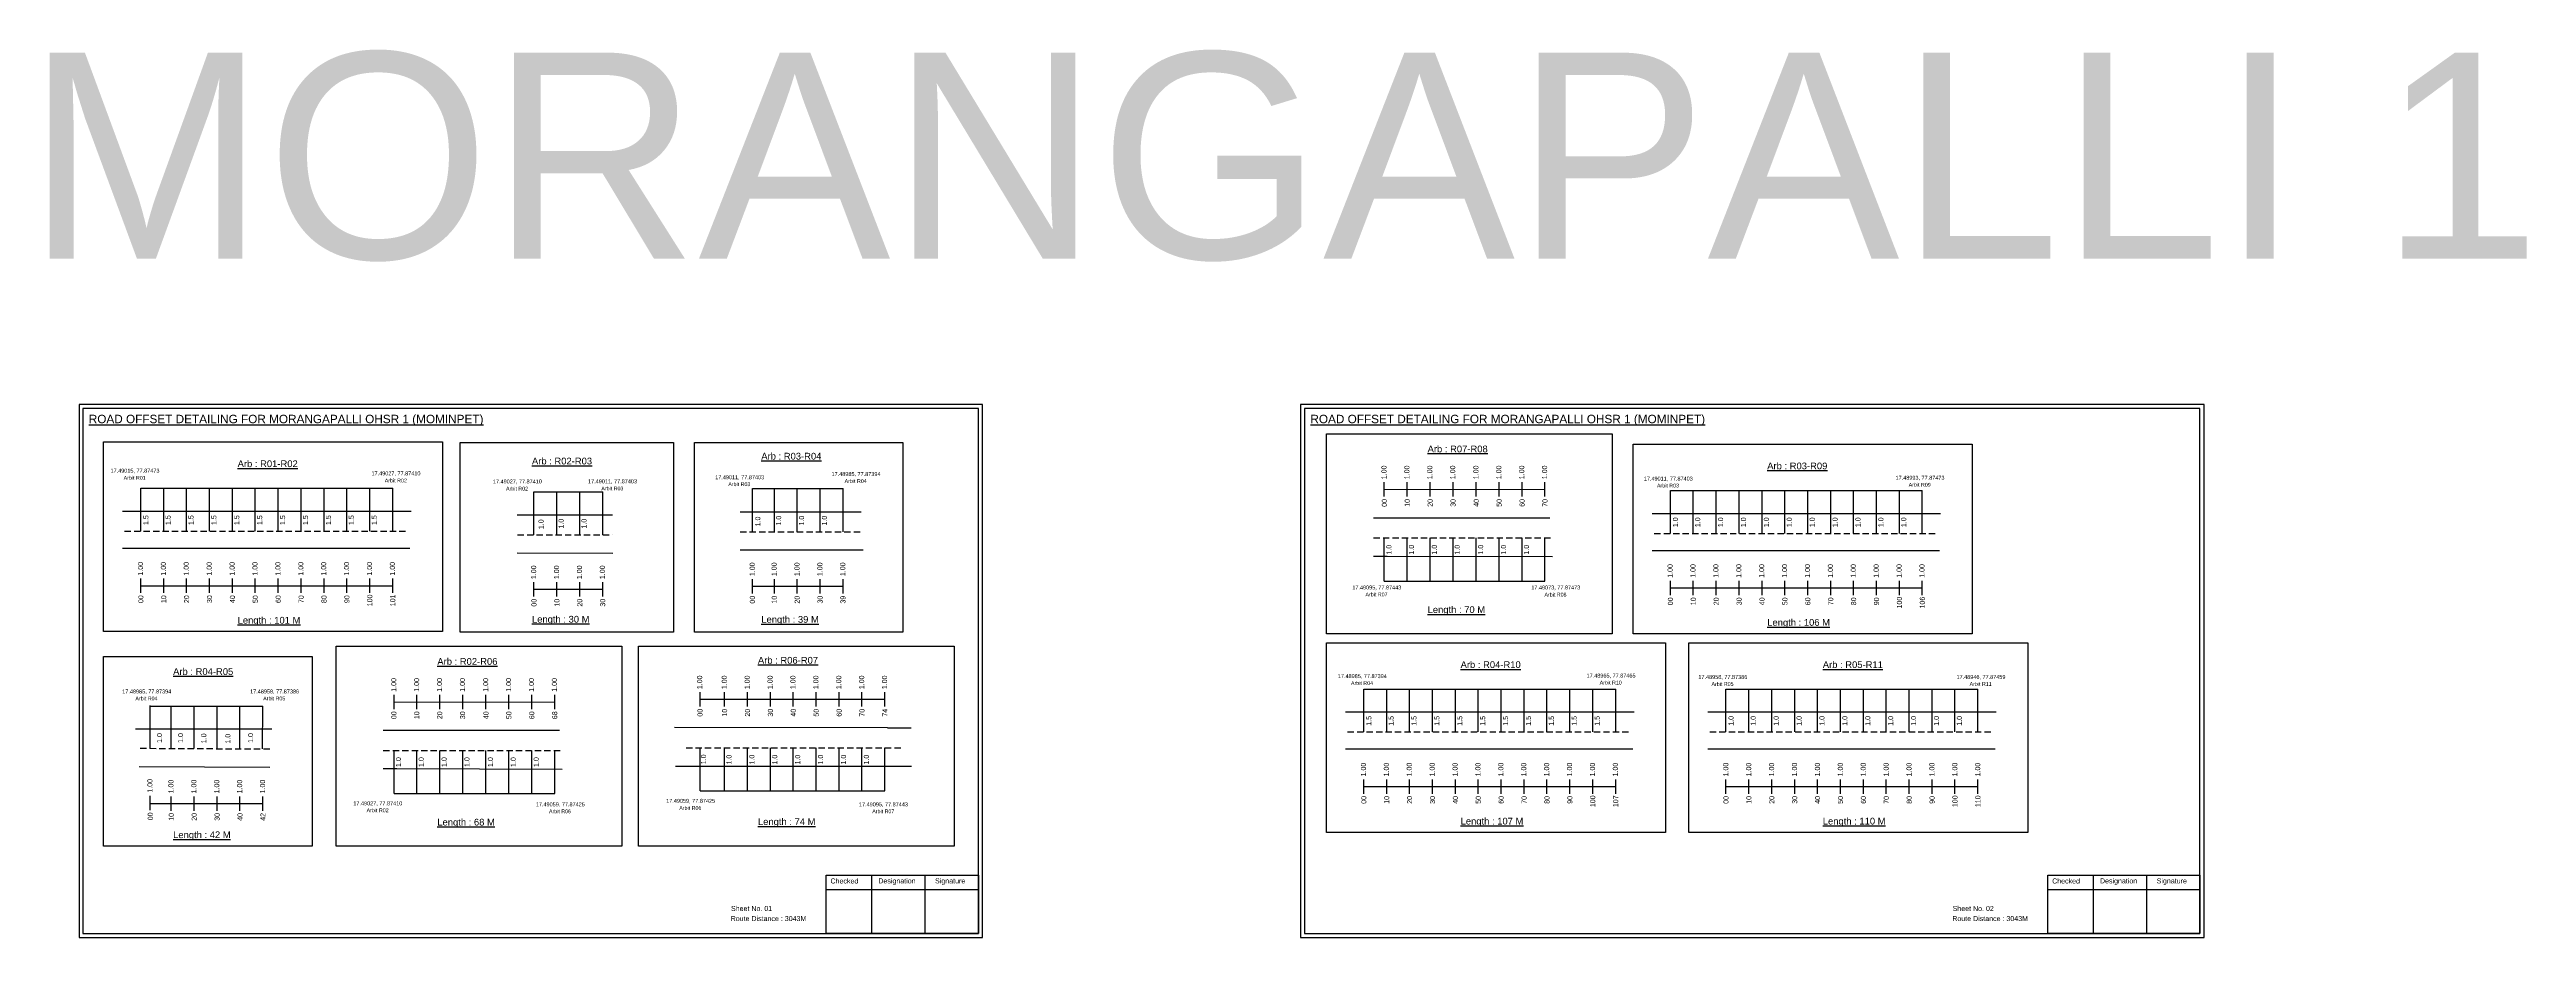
# Model space of a CAD drawing. Header units: inches. Extents: x 2380 to 8136, y 269 to 3641.
# Drawn here: x 2807 to 4278, y 1175 to 1703 of the extents above; entities that cross this region are included whole.
import ezdxf

# ---------------------------------------------------------------- set-up
doc = ezdxf.new("R2010")
doc.units = ezdxf.units.IN
doc.header["$MEASUREMENT"] = 0
doc.linetypes.add('DASHED2', pattern=[0.375, 0.25, -0.125])
doc.layers.add('PDF_Geometry', color=7, linetype='Continuous')
doc.layers.add('PDF_Text', color=5, linetype='Continuous')
doc.styles.add('PDF Arial', font='arial.ttf')
doc.styles.get("Standard").update_dxf_attribs({"font": 'arial.ttf'})

msp = doc.modelspace()

# ---------------------------------------------------------------- linework, layer by layer
at = {"color": 5}
for p, q in [((2861.3, 1442.3), (3010.9, 1442.3)), ((3224.5, 1442), (3278.4, 1442)), ((3094.8, 1440.1), (3135.6, 1440.1)), ((3769.7, 1441), (3919.3, 1441)), ((3599.8, 1387.1), (3695.2, 1387.1)), ((2866.9, 1312.8), (2933.8, 1312.8)), ((3587.6, 1322.9), (3737.2, 1322.9)), ((3802.7, 1322.9), (3952.3, 1322.9)), ((3011.7, 1260.8), (3107.1, 1260.8)), ((3193.4, 1262.4), (3303.2, 1262.4))]:
    msp.add_line(p, q, dxfattribs=at)
for p, q in [((2861.3, 1416.7), (2861.3, 1442.3)), ((2874.9, 1416.7), (2874.9, 1442.3)), ((2888.5, 1416.7), (2888.5, 1442.3)), ((2902.1, 1416.7), (2902.1, 1442.3)), ((2915.7, 1416.7), (2915.7, 1442.3)), ((2929.3, 1416.7), (2929.3, 1442.3)), ((2942.9, 1416.7), (2942.9, 1442.3)), ((2956.5, 1416.7), (2956.5, 1442.3)), ((2970.1, 1416.7), (2970.1, 1442.3)), ((2983.7, 1416.7), (2983.7, 1442.3)), ((2997.3, 1416.7), (2997.3, 1442.3)), ((3010.9, 1416.7), (3010.9, 1442.3)), ((3224.5, 1416.4), (3224.5, 1442)), ((3237.6, 1416.4), (3237.6, 1442)), ((3251.2, 1416.4), (3251.2, 1442)), ((3264.8, 1416.4), (3264.8, 1442)), ((3278.4, 1416.4), (3278.4, 1442)), ((2850.4, 1428.6), (3021.8, 1428.6)), ((3094.8, 1414.6), (3094.8, 1440.1)), ((3108.4, 1414.6), (3108.4, 1440.1)), ((3122, 1414.6), (3122, 1440.1)), ((3135.6, 1414.6), (3135.6, 1440.1)), ((3217.2, 1428.3), (3289.2, 1428.3)), ((3758.8, 1427.3), (3930.2, 1427.3)), ((3769.7, 1415.4), (3769.7, 1441)), ((3783.3, 1415.4), (3783.3, 1441)), ((3796.9, 1415.4), (3796.9, 1441)), ((3810.5, 1415.4), (3810.5, 1441)), ((3824.1, 1415.4), (3824.1, 1441)), ((3837.7, 1415.4), (3837.7, 1441)), ((3851.3, 1415.4), (3851.3, 1441)), ((3864.9, 1415.4), (3864.9, 1441)), ((3878.5, 1415.4), (3878.5, 1441)), ((3892.1, 1415.4), (3892.1, 1441)), ((3905.7, 1415.4), (3905.7, 1441)), ((3919.3, 1415.4), (3919.3, 1441)), ((3084.9, 1426.5), (3141.4, 1426.5)), ((3698.1, 1424.5), (3593.4, 1424.5)), ((3599.8, 1387.1), (3599.8, 1412.7)), ((3613.4, 1387.1), (3613.4, 1412.7)), ((3627, 1387.1), (3627, 1412.7)), ((3640.6, 1387.1), (3640.6, 1412.7)), ((3654.4, 1387.1), (3654.4, 1412.7)), ((3668, 1387.1), (3668, 1412.7)), ((3681.6, 1387.1), (3681.6, 1412.7)), ((3695.2, 1387.1), (3695.2, 1412.7)), ((3021.1, 1406.4), (2850.4, 1406.4)), ((3084.9, 1403.8), (3141.6, 1403.7)), ((3217.2, 1405.6), (3290.2, 1405.6)), ((3593.4, 1401.9), (3601.4, 1401.9)), ((3601.4, 1401.9), (3699.7, 1401.6)), ((3929.5, 1405.1), (3758.8, 1405.1)), ((2866.9, 1287.6), (2866.9, 1313.1)), ((2879.4, 1287.5), (2879.4, 1312.8)), ((2893, 1287.5), (2893, 1312.8)), ((2906.6, 1287.5), (2906.6, 1312.8)), ((2920.2, 1287.3), (2920.2, 1312.8)), ((2933.6, 1287.3), (2933.8, 1312.8)), ((3576.7, 1309.3), (3748.1, 1309.3)), ((3587.6, 1297.4), (3587.6, 1322.9)), ((3601.2, 1297.4), (3601.2, 1322.9)), ((3614.8, 1297.4), (3614.8, 1322.9)), ((3628.4, 1297.4), (3628.4, 1322.9)), ((3642, 1297.4), (3642, 1322.9)), ((3655.6, 1297.4), (3655.6, 1322.9)), ((3669.2, 1297.4), (3669.2, 1322.9)), ((3682.8, 1297.4), (3682.8, 1322.9)), ((3696.4, 1297.4), (3696.4, 1322.9)), ((3710, 1297.4), (3710, 1322.9)), ((3723.6, 1297.4), (3723.6, 1322.9)), ((3737.2, 1297.4), (3737.2, 1322.9)), ((3791.9, 1309.3), (3963.2, 1309.3)), ((3802.7, 1297.4), (3802.7, 1322.9)), ((3816.3, 1297.4), (3816.3, 1322.9)), ((3829.9, 1297.4), (3829.9, 1322.9)), ((3843.5, 1297.4), (3843.5, 1322.9)), ((3857.1, 1297.4), (3857.1, 1322.9)), ((3870.7, 1297.4), (3870.7, 1322.9)), ((3884.3, 1297.4), (3884.3, 1322.9)), ((3897.9, 1297.4), (3897.9, 1322.9)), ((3911.5, 1297.4), (3911.5, 1322.9)), ((3925.1, 1297.4), (3925.1, 1322.9)), ((3938.7, 1297.4), (3938.7, 1322.9)), ((3952.3, 1297.4), (3952.3, 1322.9)), ((2939.1, 1299.1), (2858.1, 1299.1)), ((3110, 1298.3), (3005.3, 1298.3)), ((3304.8, 1299.8), (3178.2, 1300)), ((3304.8, 1299.8), (3318.8, 1299.8)), ((3011.7, 1260.8), (3011.7, 1286.4)), ((3025.3, 1260.8), (3025.3, 1286.4)), ((3038.9, 1260.8), (3038.9, 1286.4)), ((3052.5, 1260.8), (3052.5, 1286.4)), ((3066.3, 1260.8), (3066.3, 1286.4)), ((3079.9, 1260.8), (3079.9, 1286.4)), ((3093.5, 1260.8), (3093.5, 1286.4)), ((3107.1, 1260.8), (3107.1, 1286.4)), ((3193.4, 1262.4), (3193.4, 1287.9)), ((3208, 1262.4), (3208, 1287.9)), ((3221.6, 1262.4), (3221.6, 1287.9)), ((3235.2, 1262.4), (3235.2, 1287.9)), ((3248.8, 1262.4), (3248.8, 1287.9)), ((3262.4, 1262.4), (3262.4, 1287.9)), ((3276, 1262.4), (3276, 1287.9)), ((3289.6, 1262.4), (3289.6, 1287.9)), ((3303.2, 1262.4), (3303.2, 1287.9)), ((3747.4, 1287.1), (3576.7, 1287.1)), ((3962.5, 1287.1), (3791.9, 1287.1)), ((2860.3, 1276.9), (2938, 1276.5)), ((3005.3, 1275.6), (3013.3, 1275.6)), ((3013.3, 1275.6), (3111.6, 1275.3)), ((3178.8, 1277.1), (3304.8, 1277.1)), ((3304.8, 1277.1), (3319, 1277.1))]:
    msp.add_line(p, q)
at = {"color": 217, "true_color": 0x93278f}
for p, q in [((3599.8, 1437.3), (3599.8, 1445.8)), ((3599.8, 1441.5), (3695.2, 1441.6)), ((3613.4, 1437.3), (3613.4, 1445.8)), ((3627, 1437.3), (3627, 1445.8)), ((3640.6, 1437.3), (3640.6, 1445.8)), ((3654.4, 1437.3), (3654.4, 1445.8)), ((3668, 1437.3), (3668, 1445.8)), ((3681.6, 1437.3), (3681.6, 1445.8)), ((3695.2, 1437.3), (3695.2, 1445.8)), ((2861.3, 1380), (2861.3, 1388.6)), ((2861.3, 1384.3), (3010.9, 1384.3)), ((2874.9, 1380), (2874.9, 1388.6)), ((2888.5, 1380), (2888.5, 1388.6)), ((2902.1, 1380), (2902.1, 1388.6)), ((2915.7, 1380), (2915.7, 1388.6)), ((2929.3, 1380), (2929.3, 1388.6)), ((2942.9, 1380), (2942.9, 1388.6)), ((2956.5, 1380), (2956.5, 1388.6)), ((2970.1, 1380), (2970.1, 1388.6)), ((2983.7, 1380), (2983.7, 1388.6)), ((2997.3, 1380), (2997.3, 1388.6)), ((3010.9, 1380), (3010.9, 1388.6)), ((3094.8, 1377.9), (3094.8, 1386.4)), ((3108.4, 1377.9), (3108.4, 1386.4)), ((3122, 1377.9), (3122, 1386.4)), ((3135.6, 1377.9), (3135.6, 1386.4)), ((3224.5, 1379.7), (3224.5, 1388.3)), ((3224.5, 1384), (3278.4, 1384)), ((3237.6, 1379.7), (3237.6, 1388.3)), ((3251.2, 1379.7), (3251.2, 1388.3)), ((3264.8, 1379.7), (3264.8, 1388.3)), ((3278.4, 1379.7), (3278.4, 1388.3)), ((3769.7, 1378.7), (3769.7, 1387.3)), ((3769.7, 1383), (3919.3, 1383)), ((3783.3, 1378.7), (3783.3, 1387.3)), ((3796.9, 1378.7), (3796.9, 1387.3)), ((3810.5, 1378.7), (3810.5, 1387.3)), ((3824.1, 1378.7), (3824.1, 1387.3)), ((3837.7, 1378.7), (3837.7, 1387.3)), ((3851.3, 1378.7), (3851.3, 1387.3)), ((3864.9, 1378.7), (3864.9, 1387.3)), ((3878.5, 1378.7), (3878.5, 1387.3)), ((3892.1, 1378.7), (3892.1, 1387.3)), ((3905.7, 1378.7), (3905.7, 1387.3)), ((3919.3, 1378.7), (3919.3, 1387.3)), ((3094.8, 1382.2), (3135.6, 1382.2)), ((3011.7, 1311), (3011.7, 1319.5)), ((3011.7, 1315.2), (3107.1, 1315.3)), ((3025.3, 1311), (3025.3, 1319.5)), ((3038.9, 1311), (3038.9, 1319.5)), ((3052.5, 1311), (3052.5, 1319.5)), ((3066.3, 1311), (3066.3, 1319.5)), ((3079.9, 1311), (3079.9, 1319.5)), ((3093.5, 1311), (3093.5, 1319.5)), ((3107.1, 1311), (3107.1, 1319.5)), ((3193.4, 1312.5), (3193.4, 1321.1)), ((3193.4, 1316.8), (3303.2, 1316.8)), ((3208, 1312.5), (3208, 1321.1)), ((3221.6, 1312.5), (3221.6, 1321.1)), ((3235.2, 1312.5), (3235.2, 1321.1)), ((3248.8, 1312.5), (3248.8, 1321.1)), ((3262.4, 1312.5), (3262.4, 1321.1)), ((3276, 1312.5), (3276, 1321.1)), ((3289.6, 1312.5), (3289.6, 1321.1)), ((3303.2, 1312.5), (3303.2, 1321.1)), ((3587.6, 1260.7), (3587.6, 1269.2)), ((3601.2, 1260.7), (3601.2, 1269.2)), ((3614.8, 1260.7), (3614.8, 1269.2)), ((3628.4, 1260.7), (3628.4, 1269.2)), ((3642, 1260.7), (3642, 1269.2)), ((3655.6, 1260.7), (3655.6, 1269.2)), ((3669.2, 1260.7), (3669.2, 1269.2)), ((3682.8, 1260.7), (3682.8, 1269.2)), ((3696.4, 1260.7), (3696.4, 1269.2)), ((3710, 1260.7), (3710, 1269.2)), ((3723.6, 1260.7), (3723.6, 1269.2)), ((3737.2, 1260.7), (3737.2, 1269.2)), ((3802.7, 1260.7), (3802.7, 1269.2)), ((3816.3, 1260.7), (3816.3, 1269.2)), ((3829.9, 1260.7), (3829.9, 1269.2)), ((3843.5, 1260.7), (3843.5, 1269.2)), ((3857.1, 1260.7), (3857.1, 1269.2)), ((3870.7, 1260.7), (3870.7, 1269.2)), ((3884.3, 1260.7), (3884.3, 1269.2)), ((3897.9, 1260.7), (3897.9, 1269.2)), ((3911.5, 1260.7), (3911.5, 1269.2)), ((3925.1, 1260.7), (3925.1, 1269.2)), ((3938.7, 1260.7), (3938.7, 1269.2)), ((3952.3, 1260.7), (3952.3, 1269.2)), ((2866.9, 1251), (2866.9, 1259.5)), ((2866.9, 1254.8), (2933.8, 1254.9)), ((2879.4, 1250.6), (2879.4, 1259.1)), ((2893, 1250.6), (2893, 1259.1)), ((2906.6, 1250.6), (2906.6, 1259.1)), ((2920.2, 1250.6), (2920.2, 1259.1)), ((2933.8, 1250.6), (2933.8, 1259.1)), ((3587.6, 1265), (3737.2, 1265)), ((3802.7, 1265), (3952.3, 1265))]:
    msp.add_line(p, q, dxfattribs=at)
at = {"linetype": 'DASHED2', "ltscale": 15}
for p, q in [((2851.7, 1416.7), (3019.3, 1416.7)), ((3085.1, 1414.6), (3141.4, 1414.6)), ((3217.2, 1416.4), (3289.7, 1416.4)), ((3593.4, 1412.7), (3698.8, 1412.7)), ((3760.1, 1415.4), (3927.7, 1415.4)), ((3578, 1297.4), (3745.6, 1297.4)), ((3793.1, 1297.4), (3960.7, 1297.4)), ((2861, 1287.7), (2939.3, 1287.3)), ((3005.3, 1286.4), (3110.7, 1286.4)), ((3185.1, 1287.9), (3313.8, 1287.9))]:
    msp.add_line(p, q, dxfattribs=at)
for points in [[(3565.5, 1474.6), (3735.1, 1474.6), (3735.1, 1355.8), (3565.5, 1355.8)], [(2839.2, 1469.8), (3040.4, 1469.8), (3040.4, 1357.1), (2839.2, 1357.1)], [(3050.9, 1469.4), (3177.7, 1469.4), (3177.7, 1356.8), (3050.9, 1356.8)], [(3190.1, 1469.4), (3313.9, 1469.4), (3313.9, 1356.8), (3190.1, 1356.8)], [(3747.6, 1468.5), (3948.9, 1468.5), (3948.9, 1355.8), (3747.6, 1355.8)], [(2839.2, 1342.2), (2963, 1342.2), (2963, 1229.5), (2839.2, 1229.5)], [(2977.4, 1348.3), (3147, 1348.3), (3147, 1229.5), (2977.4, 1229.5)], [(3156.8, 1348.3), (3344.3, 1348.3), (3344.3, 1229.5), (3156.8, 1229.5)], [(3565.5, 1350.4), (3766.7, 1350.4), (3766.7, 1237.7), (3565.5, 1237.7)], [(3780.6, 1350.4), (3981.9, 1350.4), (3981.9, 1237.7), (3780.6, 1237.7)]]:
    msp.add_lwpolyline(points, close=True)
at = {"layer": 'PDF_Geometry'}
for points in [[(2824.6, 1492), (2824.6, 1175.2), (3361.1, 1175.2), (3361.1, 1492)], [(2826.9, 1489.6), (2826.9, 1177.7), (3358.7, 1177.7), (3358.7, 1489.6)], [(3550.1, 1492), (3550.1, 1175.2), (4086.6, 1175.2), (4086.6, 1492)], [(3552.4, 1489.6), (3552.4, 1177.7), (4084.1, 1177.7), (4084.1, 1489.6)]]:
    msp.add_lwpolyline(points, close=True, dxfattribs=at)
at = {"layer": 'PDF_Geometry', "color": 242, "true_color": 0xcc1f26}
for points in [[(3358.7, 1177.6), (3268.3, 1177.6), (3268.3, 1212.2), (3358.7, 1212.2)], [(4084.1, 1177.6), (3993.8, 1177.6), (3993.8, 1212.2), (4084.1, 1212.2)]]:
    msp.add_lwpolyline(points, close=True, dxfattribs=at)
for points in [[(3295.3, 1212.2), (3295.3, 1177.6)], [(3327, 1212.2), (3327, 1177.6)], [(4020.8, 1212.2), (4020.8, 1177.6)], [(4052.5, 1212.2), (4052.5, 1177.6)], [(3268.3, 1203.8), (3358.7, 1203.8)], [(3993.8, 1203.8), (4084.1, 1203.8)]]:
    msp.add_lwpolyline(points, dxfattribs=at)

# ---------------------------------------------------------------- texts
for s, height, p in [('MORANGAPALLI 1', 122.535, (2793.1, 1578.6)), ('Sheet No. 01', 3, (3211.8, 1191)), ('Sheet No. 02', 3, (3937.3, 1191)), ('Route Distance : 3043M', 3, (3211.6, 1185)), ('Route Distance : 3043M', 3, (3937.1, 1185))]:
    msp.add_text(s, height=height).set_placement(p)
at = {"color": 242, "true_color": 0xcd2027}
for s, height, p in [('%%UROAD OFFSET DETAILING FOR MORANGAPALLI OHSR 1 (MOMINPET)', 5, (2830.4, 1480.9)), ('%%UROAD OFFSET DETAILING FOR MORANGAPALLI OHSR 1 (MOMINPET)', 5, (3555.9, 1480.9)), ('%%UArb : R01-R02', 4, (2918.8, 1454.8)), ('%%UArb : R02-R03', 4, (3093.6, 1456.4)), ('%%UArb : R03-R04', 4, (3229.8, 1459.3)), ('%%UArb : R07-R08', 4, (3625.5, 1463.6)), ('%%UArb : R03-R09', 4, (3827.2, 1453.5)), ('%%ULength : 70 M', 4, (3625.5, 1368.1)), ('%%ULength : 101 M', 4, (2918.8, 1361.8)), ('%%ULength : 30 M', 4, (3093.6, 1362.4)), ('%%ULength : 39 M', 4, (3229.8, 1362.3)), ('%%ULength : 106 M', 4, (3827.2, 1360.5)), ('%%UArb : R02-R06', 4, (3037.4, 1337.3)), ('%%UArb : R06-R07', 4, (3227.8, 1338)), ('%%UArb : R04-R10', 4, (3645.1, 1335.4)), ('%%UArb : R05-R11', 4, (3860.2, 1335.4)), ('%%UArb : R04-R05', 4, (2880.5, 1331.3)), ('%%ULength : 42 M', 4, (2880.5, 1234.3)), ('%%ULength : 68 M', 4, (3037.4, 1241.8)), ('%%ULength : 74 M', 4, (3227.8, 1242.1)), ('%%ULength : 107 M', 4, (3645.1, 1242.4)), ('%%ULength : 110 M', 4, (3860.2, 1242.4))]:
    msp.add_text(s, height=height, dxfattribs=at).set_placement(p)
at = {"color": 5}
for s, height, p in [('17.49015, 77.87473', 2.34, (2843.3, 1451.5)), ('Arbit R01', 2.25, (2851.1, 1447.3)), ('17.49027, 77.87410', 2.34, (2998.3, 1449.9)), ('Arbit R02', 2.25, (3006.2, 1445.7)), ('17.49027, 77.87410', 2.34, (3070.4, 1445.1)), ('Arbit R02', 2.25, (3078.2, 1440.9)), ('17.49011, 77.87403', 2.34, (3126.9, 1445.2)), ('Arbit R03', 2.25, (3134.8, 1441)), ('17.49011, 77.87403', 2.34, (3202.4, 1447.6)), ('Arbit R03', 2.25, (3210.2, 1443.5)), ('17.48985, 77.87394', 2.34, (3271.5, 1449.5)), ('Arbit R04', 2.25, (3279.3, 1445.4)), ('17.49011, 77.87403', 2.34, (3753.9, 1446.8)), ('Arbit R03', 2.25, (3761.7, 1442.7)), ('17.48993, 77.87473', 2.34, (3903.4, 1447.3)), ('Arbit R09', 2.25, (3911.2, 1443.2)), ('17.49095, 77.87443', 2.34, (3580.8, 1382.1)), ('17.49073, 77.87473', 2.34, (3687.1, 1382.1)), ('Arbit R07', 2.25, (3588.6, 1378)), ('Arbit R08', 2.25, (3694.9, 1377.9)), ('17.48985, 77.87394', 2.34, (3572.2, 1329.4)), ('Arbit R04', 2.25, (3580, 1325.3)), ('17.48965, 77.87465', 2.34, (3719.9, 1329.7)), ('Arbit R10', 2.25, (3727.7, 1325.6)), ('17.48958, 77.87386', 2.34, (3786.3, 1328.9)), ('Arbit R05', 2.25, (3794.1, 1324.8)), ('17.48946, 77.87459', 2.34, (3939.6, 1328.9)), ('Arbit R11', 2.25, (3947.4, 1324.8)), ('17.48985, 77.87394', 2.34, (2850.3, 1320.3)), ('Arbit R04', 2.25, (2858.1, 1316.2)), ('17.48958, 77.87386', 2.34, (2926.2, 1320.3)), ('Arbit R05', 2.25, (2934, 1316.2)), ('17.49027, 77.87410', 2.34, (2987.5, 1253.8)), ('Arbit R02', 2.25, (2995.4, 1249.7)), ('17.49059, 77.87425', 2.34, (3095.9, 1253.2)), ('Arbit R06', 2.25, (3103.7, 1249.1)), ('17.49059, 77.87425', 2.34, (3173.3, 1255.3)), ('Arbit R06', 2.25, (3181.1, 1251.1)), ('17.49095, 77.87443', 2.34, (3287.8, 1253.2)), ('Arbit R07', 2.25, (3295.7, 1249.1))]:
    msp.add_text(s, height=height, dxfattribs=at).set_placement(p)
at = {"color": 217, "true_color": 0x93278f}
for s, p in [('1.00', (3601.1, 1447.6)), ('1.00', (3614.7, 1447.6)), ('1.00', (3628.3, 1447.6)), ('1.00', (3641.9, 1447.6)), ('1.00', (3655.7, 1447.6)), ('1.00', (3669.3, 1447.6)), ('1.00', (3682.9, 1447.6)), ('1.00', (3696.5, 1447.6)), ('00', (3601.3, 1431.2)), ('10', (3614.9, 1431.2)), ('20', (3628.5, 1431.2)), ('30', (3642.1, 1431.2)), ('40', (3655.9, 1431.2)), ('50', (3669.5, 1431.2)), ('60', (3683.1, 1431.2)), ('70', (3696.7, 1431.2)), ('1.00', (2862.6, 1390.3)), ('1.00', (2876.2, 1390.3)), ('1.00', (2889.8, 1390.3)), ('1.00', (2903.4, 1390.3)), ('1.00', (2917, 1390.3)), ('1.00', (2930.6, 1390.3)), ('1.00', (2944.2, 1390.3)), ('1.00', (2957.8, 1390.3)), ('1.00', (2971.4, 1390.3)), ('1.00', (2985, 1390.3)), ('1.00', (2998.6, 1390.3)), ('1.00', (3012.2, 1390.3)), ('1.00', (3225.9, 1390)), ('1.00', (3238.9, 1390)), ('1.00', (3252.5, 1390)), ('1.00', (3266.1, 1390)), ('1.00', (3279.7, 1390)), ('1.00', (3096.1, 1388.2)), ('1.00', (3109.7, 1388.2)), ('1.00', (3123.3, 1388.2)), ('1.00', (3136.9, 1388.2)), ('1.00', (3771, 1389)), ('1.00', (3784.6, 1389)), ('1.00', (3798.2, 1389)), ('1.00', (3811.8, 1389)), ('1.00', (3825.4, 1389)), ('1.00', (3839, 1389)), ('1.00', (3852.6, 1389)), ('1.00', (3866.2, 1389)), ('1.00', (3879.8, 1389)), ('1.00', (3893.4, 1389)), ('1.00', (3907, 1389)), ('1.00', (3920.6, 1389)), ('00', (2862.8, 1374)), ('10', (2876.4, 1374)), ('20', (2890, 1374)), ('30', (2903.6, 1374)), ('40', (2917.2, 1374)), ('50', (2930.8, 1374)), ('60', (2944.4, 1374)), ('70', (2958, 1374)), ('80', (2971.6, 1374)), ('90', (2985.2, 1374)), ('100', (2998.8, 1372.1)), ('101', (3012.4, 1372.1)), ('00', (3096.3, 1371.9)), ('10', (3109.9, 1371.9)), ('20', (3123.5, 1371.9)), ('30', (3137.1, 1371.9)), ('00', (3226, 1373.7)), ('10', (3239, 1373.7)), ('20', (3252.6, 1373.7)), ('30', (3266.2, 1373.7)), ('39', (3279.8, 1373.7)), ('00', (3771.2, 1372.7)), ('10', (3784.8, 1372.7)), ('20', (3798.4, 1372.7)), ('30', (3812, 1372.7)), ('40', (3825.6, 1372.7)), ('50', (3839.2, 1372.7)), ('60', (3852.8, 1372.7)), ('70', (3866.4, 1372.7)), ('80', (3880, 1372.7)), ('90', (3893.6, 1372.7)), ('100', (3907.2, 1370.8)), ('106', (3920.8, 1370.8)), ('1.00', (3013, 1321.3)), ('1.00', (3026.6, 1321.3)), ('1.00', (3040.2, 1321.3)), ('1.00', (3053.8, 1321.3)), ('1.00', (3067.6, 1321.3)), ('1.00', (3081.2, 1321.3)), ('1.00', (3094.8, 1321.3)), ('1.00', (3108.4, 1321.3)), ('1.00', (3194.7, 1322.8)), ('1.00', (3209.3, 1322.8)), ('1.00', (3222.9, 1322.8)), ('1.00', (3236.5, 1322.8)), ('1.00', (3250.1, 1322.8)), ('1.00', (3263.7, 1322.8)), ('1.00', (3277.3, 1322.8)), ('1.00', (3290.9, 1322.8)), ('1.00', (3304.5, 1322.8)), ('00', (3013.1, 1305)), ('10', (3026.7, 1305)), ('20', (3040.3, 1305)), ('30', (3053.9, 1305)), ('40', (3067.8, 1305)), ('50', (3081.4, 1305)), ('60', (3095, 1305)), ('68', (3108.6, 1305)), ('00', (3194.9, 1306.5)), ('10', (3209.5, 1306.5)), ('20', (3223.1, 1306.5)), ('30', (3236.7, 1306.5)), ('40', (3250.3, 1306.5)), ('50', (3263.9, 1306.5)), ('60', (3277.5, 1306.5)), ('70', (3291.1, 1306.5)), ('74', (3304.7, 1306.5)), ('1.00', (2868.2, 1261.3)), ('1.00', (2880.7, 1260.9)), ('1.00', (2894.3, 1260.9)), ('1.00', (2907.9, 1260.9)), ('1.00', (2921.5, 1260.9)), ('1.00', (2935.1, 1260.9)), ('1.00', (3588.9, 1271)), ('1.00', (3602.5, 1271)), ('1.00', (3616.1, 1271)), ('1.00', (3629.7, 1271)), ('1.00', (3643.3, 1271)), ('1.00', (3656.9, 1271)), ('1.00', (3670.5, 1271)), ('1.00', (3684.1, 1271)), ('1.00', (3697.7, 1271)), ('1.00', (3711.3, 1271)), ('1.00', (3724.9, 1271)), ('1.00', (3738.5, 1271)), ('1.00', (3804.1, 1271)), ('1.00', (3817.7, 1271)), ('1.00', (3831.3, 1271)), ('1.00', (3844.9, 1271)), ('1.00', (3858.5, 1271)), ('1.00', (3872.1, 1271)), ('1.00', (3885.7, 1271)), ('1.00', (3899.3, 1271)), ('1.00', (3912.9, 1271)), ('1.00', (3926.5, 1271)), ('1.00', (3940.1, 1271)), ('1.00', (3953.7, 1271)), ('00', (3589.1, 1254.7)), ('10', (3602.7, 1254.7)), ('20', (3616.3, 1254.7)), ('30', (3629.9, 1254.7)), ('40', (3643.5, 1254.7)), ('50', (3657.1, 1254.7)), ('60', (3670.7, 1254.7)), ('70', (3684.3, 1254.7)), ('80', (3697.9, 1254.7)), ('90', (3711.5, 1254.7)), ('100', (3725.1, 1252.7)), ('107', (3738.7, 1252.7)), ('00', (3804.2, 1254.7)), ('10', (3817.8, 1254.7)), ('20', (3831.4, 1254.7)), ('30', (3845, 1254.7)), ('40', (3858.6, 1254.7)), ('50', (3872.2, 1254.7)), ('60', (3885.8, 1254.7)), ('70', (3899.4, 1254.7)), ('80', (3913, 1254.7)), ('90', (3926.6, 1254.7)), ('100', (3940.2, 1252.7)), ('110', (3953.8, 1252.7)), ('00', (2868.4, 1244.9)), ('10', (2880.9, 1244.6)), ('20', (2894.5, 1244.6)), ('30', (2908.1, 1244.6)), ('40', (2921.7, 1244.6)), ('42', (2935.3, 1244.6))]:
    msp.add_text(s, height=3, rotation=90, dxfattribs=at).set_placement(p)
for s, p in [('1.5', (2865.8, 1420.4)), ('1.5', (2879, 1420.4)), ('1.5', (2892.6, 1420.4)), ('1.5', (2906.2, 1420.4)), ('1.5', (2919.8, 1420.4)), ('1.5', (2933.4, 1420.4)), ('1.5', (2947, 1420.4)), ('1.5', (2960.6, 1420.4)), ('1.5', (2974.2, 1420.4)), ('1.5', (2987.8, 1420.4)), ('1.5', (3001.4, 1420.4)), ('1.0', (3100.5, 1417.9)), ('1.0', (3112.4, 1418.3)), ('1.0', (3126, 1418.3)), ('1.0', (3229.2, 1419.6)), ('1.0', (3241.6, 1420.1)), ('1.0', (3255.2, 1420.1)), ('1.0', (3268.8, 1420.1)), ('1.0', (3774.2, 1419.1)), ('1.0', (3787.4, 1419.1)), ('1.0', (3801, 1419.1)), ('1.0', (3814.6, 1419.1)), ('1.0', (3828.2, 1419.1)), ('1.0', (3841.8, 1419.1)), ('1.0', (3855.4, 1419.1)), ('1.0', (3869, 1419.1)), ('1.0', (3882.6, 1419.1)), ('1.0', (3896.2, 1419.1)), ('1.0', (3909.8, 1419.1)), ('1.0', (3604, 1402.8)), ('1.0', (3617.4, 1402.8)), ('1.0', (3631, 1402.8)), ('1.0', (3644.6, 1402.8)), ('1.0', (3658.5, 1402.8)), ('1.0', (3672.1, 1402.8)), ('1.0', (3685.7, 1402.8)), ('1.0', (2873.9, 1290.9)), ('1.0', (2886.4, 1290.9)), ('1.0', (2900.2, 1290.7)), ('1.0', (2914.5, 1290.5)), ('1.0', (2928, 1290.9)), ('1.5', (3592.1, 1301.1)), ('1.5', (3605.3, 1301.1)), ('1.5', (3618.9, 1301.1)), ('1.5', (3632.5, 1301.1)), ('1.5', (3646.1, 1301.1)), ('1.5', (3659.7, 1301.1)), ('1.5', (3673.3, 1301.1)), ('1.5', (3686.9, 1301.1)), ('1.5', (3700.5, 1301.1)), ('1.5', (3714.1, 1301.1)), ('1.5', (3727.7, 1301.1)), ('1.0', (3807.2, 1301.1)), ('1.0', (3820.4, 1301.1)), ('1.0', (3834, 1301.1)), ('1.0', (3847.6, 1301.1)), ('1.0', (3861.2, 1301.1)), ('1.0', (3874.8, 1301.1)), ('1.0', (3888.4, 1301.1)), ('1.0', (3902, 1301.1)), ('1.0', (3915.6, 1301.1)), ('1.0', (3929.2, 1301.1)), ('1.0', (3942.8, 1301.1)), ('1.0', (3015.8, 1276.6)), ('1.0', (3029.3, 1276.6)), ('1.0', (3042.9, 1276.6)), ('1.0', (3056.5, 1276.6)), ('1.0', (3070.4, 1276.6)), ('1.0', (3084, 1276.6)), ('1.0', (3097.6, 1276.6)), ('1.0', (3197, 1278.2)), ('1.0', (3212.1, 1278.1)), ('1.0', (3225.7, 1278.1)), ('1.0', (3239.3, 1278.1)), ('1.0', (3252.9, 1278.1)), ('1.0', (3266.5, 1278.1)), ('1.0', (3280.1, 1278.1)), ('1.0', (3293.7, 1278.1))]:
    msp.add_text(s, height=3, rotation=90).set_placement(p)
at = {"layer": 'PDF_Text', "color": 7, "attachment_point": 7, "style": 'PDF Arial'}
for s, insert, char_height in [('Checked', (3270.9, 1207.3), 3), ('Designation', (3299.3, 1206.5), 3.001), ('Signature', (3333, 1206.5), 3), ('Checked', (3996.4, 1207.3), 3), ('Designation', (4024.8, 1206.5), 3.001), ('Signature', (4058.5, 1206.5), 3)]:
    msp.add_mtext(s, dxfattribs=dict(at, insert=insert, char_height=char_height))

doc.saveas('drawing.dxf')
